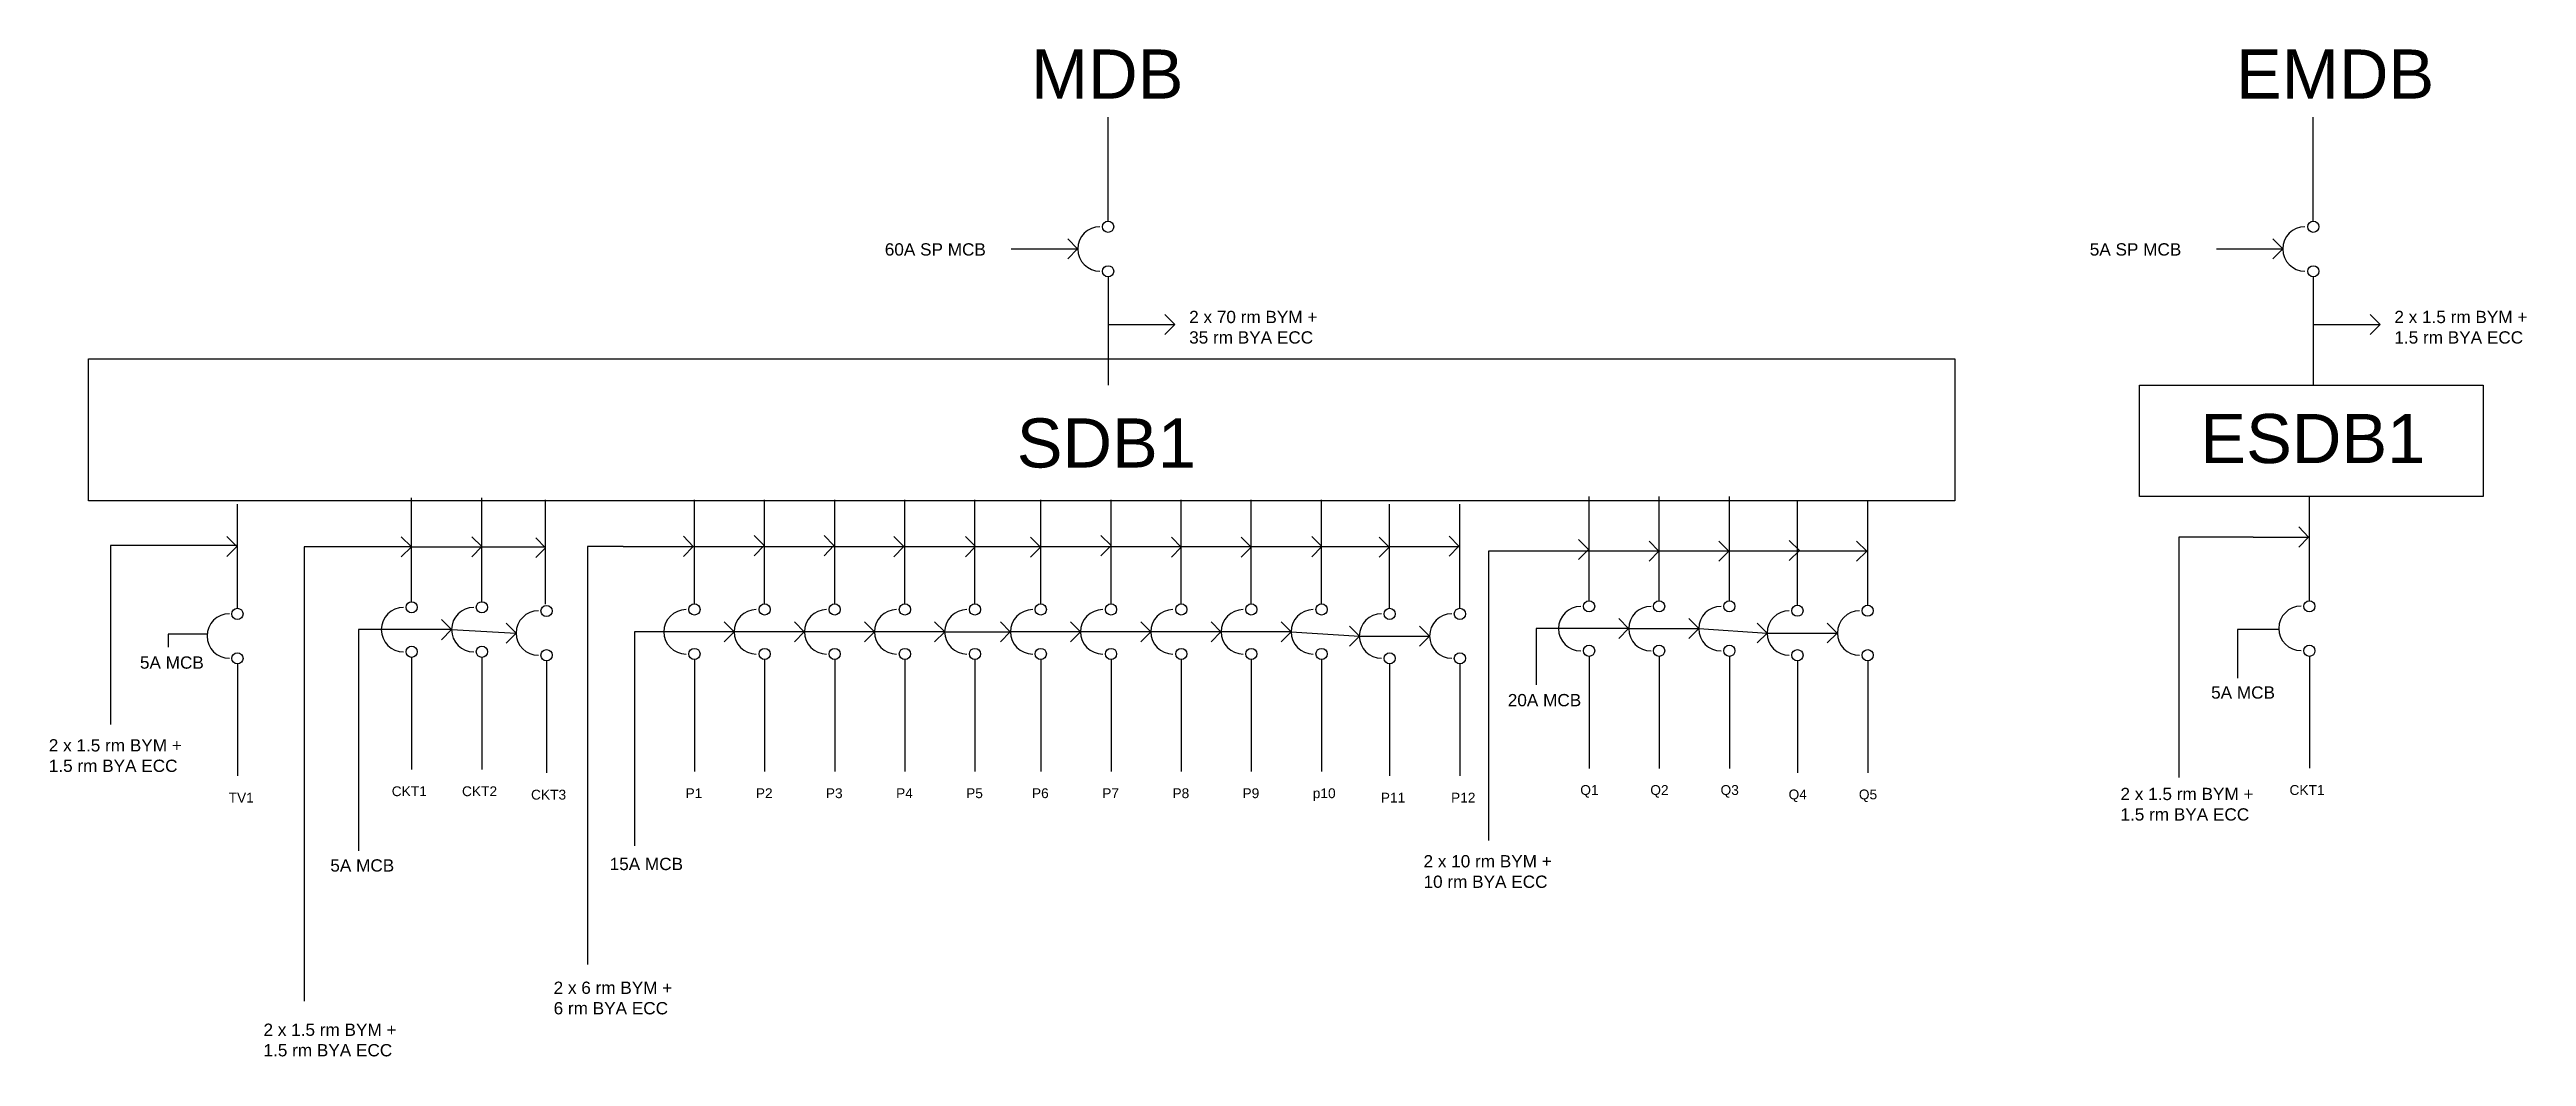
# Model space of a CAD drawing. Header units: inches. Extents: x 435 to 10591, y 298 to 1089.
# Drawn here: x 435 to 1444, y 491 to 901 of the extents above; entities that cross this region are included whole.
import ezdxf

# ---------------------------------------------------------------- set-up
doc = ezdxf.new("R2010")
doc.units = ezdxf.units.IN
doc.header["$LTSCALE"] = 20
doc.header["$MEASUREMENT"] = 0
doc.layers.add('Layer1', color=7, linetype='Continuous')
doc.styles.get("Standard").update_dxf_attribs({"font": 'arial.ttf'})

msp = doc.modelspace()

# ---------------------------------------------------------------- texts
for s, height, p in [('MDB', 20, (834.8, 880.7)), ('EMDB', 20, (1325.3, 880.7)), ('SDB1', 20, (829, 730.5)), ('ESDB1', 20, (1310.8, 732.3)), ('TV1', 4, (508.2, 594.1)), ('CKT1', 4, (574.6, 596.7)), ('CKT2', 4, (603.2, 596.7)), ('CKT3', 4, (631.3, 595.3)), ('P1', 4, (694.2, 595.9)), ('P2', 4, (722.8, 595.9)), ('P3', 4, (751.3, 595.9)), ('P4', 4, (779.9, 595.9)), ('P5', 4, (808.4, 595.9)), ('P6', 4, (835.2, 595.9)), ('P7', 4, (863.8, 595.9)), ('P8', 4, (892.4, 595.9)), ('P9', 4, (920.9, 595.9)), ('p10', 4, (949.5, 595.9)), ('P11', 4, (977.2, 594.1)), ('P12', 4, (1005.8, 594.1)), ('Q1', 4, (1058.4, 597.2)), ('Q2', 4, (1086.9, 597.2)), ('Q3', 4, (1115.5, 597.2)), ('Q4', 4, (1143.2, 595.4)), ('Q5', 4, (1171.8, 595.4)), ('CKT1', 4, (1347.1, 597.2))]:
    msp.add_text(s, height=height).set_placement(p)
at = {"char_height": 5, "attachment_point": 1}
for s, width, insert in [('60A SP MCB', 57.842, (775.3, 821.8)), ('5A SP MCB', 57.842, (1265.8, 821.8)), ('2 x 70 rm BYM + 35 rm BYA ECC', 57.842, (899.2, 794.3)), ('2 x 1.5 rm BYM + 1.5 rm BYA ECC', 57.842, (1389.8, 794.3)), ('5A MCB', 57.863, (472.1, 653.6)), ('20A MCB', 57.863, (1028.9, 638.3)), ('5A MCB', 57.863, (1315.2, 641.4)), ('2 x 1.5 rm BYM + 1.5 rm BYA ECC', 57.863, (435, 619.9)), ('2 x 1.5 rm BYM + 1.5 rm BYA ECC', 57.863, (1278.3, 600.1)), ('5A MCB', 57.863, (549.6, 571)), ('15A MCB', 57.863, (663.3, 571.6)), ('2 x 10 rm BYM + 10 rm BYA ECC', 57.008, (994.6, 572.7)), ('2 x 6 rm BYM + 6 rm BYA ECC', 49.603, (640.5, 521.2)), ('2 x 1.5 rm BYM + 1.5 rm BYA ECC', 57.863, (522.4, 504.1))]:
    msp.add_mtext_dynamic_manual_height_columns(s, width=width, gutter_width=52.4, heights=[0], dxfattribs=dict(at, insert=insert))

# ---------------------------------------------------------------- linework, layer by layer
for p, q in [((866.2, 830.8), (866.2, 873.2)), ((1356.8, 830.8), (1356.8, 873.2)), ((826.8, 819.5), (853.8, 819.5)), ((853.8, 819.5), (849.8, 823.6)), ((853.8, 819.5), (849.8, 815.4)), ((1317.4, 819.5), (1344.4, 819.5)), ((1344.4, 819.5), (1340.3, 823.6)), ((1344.4, 819.5), (1340.3, 815.4)), ((866.2, 808.2), (866.2, 764)), ((1356.8, 808.2), (1356.8, 764)), ((866.2, 788.7), (893.4, 788.7)), ((893.4, 788.7), (889.3, 792.8)), ((893.4, 788.7), (889.3, 784.7)), ((1356.8, 788.7), (1384, 788.7)), ((1384, 788.7), (1379.9, 792.8)), ((1384, 788.7), (1379.9, 784.7)), ((582.7, 675.8), (582.7, 718.2)), ((611.3, 675.8), (611.3, 718.2)), ((637.2, 674.9), (637.2, 717.3)), ((697.8, 675), (697.8, 717.4)), ((726.4, 675), (726.4, 717.4)), ((754.9, 675), (754.9, 717.4)), ((783.5, 675), (783.5, 717.4)), ((812, 675), (812, 717.4)), ((838.8, 675), (838.8, 717.4)), ((867.4, 675), (867.4, 717.4)), ((896, 675), (896, 717.4)), ((924.5, 675), (924.5, 717.4)), ((953.1, 675), (953.1, 717.4)), ((1062, 676.2), (1062, 718.7)), ((1090.5, 676.2), (1090.5, 718.7)), ((1119.1, 676.2), (1119.1, 718.7)), ((1146.8, 674.4), (1146.8, 716.9)), ((1175.4, 674.4), (1175.4, 716.9)), ((1355.2, 676.3), (1355.2, 718.7)), ((511.8, 673.2), (511.8, 715.6)), ((980.8, 673.2), (980.8, 715.6)), ((1009.4, 673.2), (1009.4, 715.6)), ((1354.9, 702.2), (1350.9, 706.3)), ((511.5, 698.3), (507.5, 702.4)), ((511.5, 698.3), (507.5, 694.3)), ((582.6, 698.2), (578.5, 702.3)), ((582.6, 698.2), (578.5, 694.1)), ((611.3, 698.3), (607.2, 702.3)), ((611.3, 698.3), (607.2, 694.2)), ((637.2, 697.8), (633.2, 701.9)), ((637.2, 697.8), (633.2, 693.8)), ((697.3, 698.4), (693.3, 702.5)), ((697.3, 698.4), (693.3, 694.3)), ((726.2, 698.7), (722.1, 702.8)), ((726.2, 698.7), (722.1, 694.6)), ((754.6, 698.7), (750.6, 702.8)), ((754.6, 698.7), (750.6, 694.6)), ((783.1, 698.3), (779, 702.4)), ((783.1, 698.3), (779, 694.2)), ((812.2, 698.3), (808.1, 702.4)), ((812.2, 698.3), (808.1, 694.2)), ((838.7, 698.1), (834.6, 702.1)), ((838.7, 698.1), (834.6, 694)), ((867.4, 698.7), (863.3, 702.8)), ((867.4, 698.7), (863.3, 694.6)), ((896, 698.1), (892, 702.1)), ((896, 698.1), (892, 694)), ((924.5, 698.1), (920.4, 702.1)), ((924.5, 698.1), (920.4, 694)), ((953.2, 698.3), (949.1, 702.4)), ((953.2, 698.3), (949.1, 694.2)), ((980.6, 698.1), (976.5, 702.1)), ((980.6, 698.1), (976.5, 694)), ((1009, 698.5), (1005, 702.6)), ((1009, 698.5), (1005, 694.4)), ((1061.8, 697.1), (1057.7, 701.2)), ((1061.8, 697.1), (1057.7, 693)), ((1090.4, 696.5), (1086.4, 700.5)), ((1090.4, 696.5), (1086.4, 692.4)), ((1118.9, 696.5), (1114.8, 700.5)), ((1118.9, 696.5), (1114.8, 692.4)), ((1147.6, 696.7), (1143.5, 700.8)), ((1147.6, 696.7), (1143.5, 692.6)), ((1175, 696.5), (1170.9, 700.5)), ((1175, 696.5), (1170.9, 692.4)), ((1332.3, 702.2), (1326.4, 702.2)), ((1332.3, 702.2), (1354.9, 702.2)), ((1354.9, 702.2), (1350.9, 698.1)), ((598.9, 664.5), (594.8, 668.6)), ((625.2, 663.1), (621.2, 667.2)), ((714, 663.6), (709.9, 667.7)), ((742.5, 663.6), (738.5, 667.7)), ((771.1, 663.6), (767, 667.7)), ((799.7, 663.6), (795.6, 667.7)), ((826.4, 663.6), (822.4, 667.7)), ((855, 663.6), (850.9, 667.7)), ((883.6, 663.6), (879.5, 667.7)), ((912.1, 663.6), (908.1, 667.7)), ((940.7, 663.6), (936.6, 667.7)), ((968.5, 661.9), (964.4, 665.9)), ((997, 661.9), (992.9, 665.9)), ((1078.1, 664.9), (1074.1, 669)), ((1106.7, 664.9), (1102.6, 669)), ((1134.5, 663.1), (1130.4, 667.2)), ((1163, 663.1), (1158.9, 667.2)), ((598.9, 664.5), (570.3, 664.5)), ((598.9, 664.5), (594.8, 660.4)), ((625.2, 663.1), (621.2, 659)), ((799.7, 663.6), (685.4, 663.6)), ((714, 663.6), (709.9, 659.6)), ((742.5, 663.6), (738.5, 659.6)), ((771.1, 663.6), (767, 659.6)), ((799.7, 663.6), (795.6, 659.6)), ((826.4, 663.6), (822.4, 659.6)), ((940.7, 663.6), (826.4, 663.6)), ((855, 663.6), (850.9, 659.6)), ((883.6, 663.6), (879.5, 659.6)), ((912.1, 663.6), (908.1, 659.6)), ((940.7, 663.6), (936.6, 659.6)), ((968.5, 661.9), (964.4, 657.8)), ((997, 661.9), (992.9, 657.8)), ((1078.1, 664.9), (1074.1, 660.9)), ((1106.7, 664.9), (1102.6, 660.9)), ((1134.5, 663.1), (1130.4, 659.1)), ((1163, 663.1), (1158.9, 659.1)), ((511.8, 650.6), (511.8, 605)), ((582.7, 653.2), (582.7, 607.6)), ((611.3, 653.2), (611.3, 607.6)), ((637.6, 651.8), (637.6, 606.2)), ((697.8, 652.3), (697.8, 606.7)), ((726.4, 652.3), (726.4, 606.7)), ((754.9, 652.3), (754.9, 606.7)), ((783.5, 652.3), (783.5, 606.7)), ((812, 652.3), (812, 606.7)), ((838.8, 652.3), (838.8, 606.7)), ((867.4, 652.3), (867.4, 606.7)), ((896, 652.3), (896, 606.7)), ((924.5, 652.3), (924.5, 606.7)), ((953.1, 652.3), (953.1, 606.7)), ((980.8, 650.5), (980.8, 605)), ((1009.4, 650.5), (1009.4, 605)), ((1062, 653.6), (1062, 608)), ((1090.5, 653.6), (1090.5, 608)), ((1119.1, 653.6), (1119.1, 608)), ((1146.8, 651.8), (1146.8, 606.2)), ((1175.4, 651.8), (1175.4, 606.2)), ((1355.2, 653.6), (1355.2, 608.1))]:
    msp.add_line(p, q)
msp.add_lwpolyline([(1286, 764), (1426, 764), (1426, 718.7), (1286, 718.7)], close=True)
for centre in [(866.2, 828.5), (1356.8, 828.5), (866.2, 810.4), (1356.8, 810.4), (582.7, 673.6), (611.3, 673.6), (1062, 674), (1090.5, 674), (1119.1, 674), (1355.2, 674), (511.8, 670.9), (637.6, 672.1), (697.8, 672.7), (726.4, 672.7), (754.9, 672.7), (783.5, 672.7), (812, 672.7), (838.8, 672.7), (867.4, 672.7), (896, 672.7), (924.5, 672.7), (953.1, 672.7), (980.8, 670.9), (1009.4, 670.9), (1146.8, 672.2), (1175.4, 672.2), (582.7, 655.5), (611.3, 655.5), (637.6, 654.1), (697.8, 654.6), (726.4, 654.6), (754.9, 654.6), (783.5, 654.6), (812, 654.6), (838.8, 654.6), (867.4, 654.6), (896, 654.6), (924.5, 654.6), (953.1, 654.6), (1062, 655.9), (1090.5, 655.9), (1119.1, 655.9), (1146.8, 654.1), (1175.4, 654.1), (1355.2, 655.9), (511.8, 652.8), (980.8, 652.8), (1009.4, 652.8)]:
    msp.add_circle(centre, 2.28)
for centre in [(862.9, 819.5), (1353.4, 819.5), (508.5, 661.9), (579.4, 664.5), (608, 664.5), (634.3, 663.1), (694.4, 663.6), (723, 663.6), (751.6, 663.6), (780.1, 663.6), (808.7, 663.6), (835.5, 663.6), (864, 663.6), (892.6, 663.6), (921.2, 663.6), (949.7, 663.6), (977.5, 661.9), (1006.1, 661.9), (1058.6, 664.9), (1087.2, 664.9), (1115.7, 664.9), (1143.5, 663.1), (1172.1, 663.1), (1351.8, 665)]:
    msp.add_arc(centre, 9.04, 90, 270)
at = {"layer": 'Layer1'}
for p, q in [((484.1, 698.8), (460.1, 698.8)), ((460.1, 698.8), (460.1, 625.9)), ((511.5, 698.8), (484.1, 698.8)), ((582.6, 698.2), (539, 698.2)), ((539, 698.2), (539, 513.2)), ((582.6, 698.2), (637.2, 698.2)), ((668.8, 698.4), (654.3, 698.4)), ((654.3, 698.4), (654.3, 528.2)), ((668.8, 698.4), (697.3, 698.4)), ((697.3, 698.4), (1009.4, 698.4)), ((1032.6, 696.5), (1021, 696.5)), ((1021, 696.5), (1021, 578.6)), ((1175, 696.5), (1032.6, 696.5)), ((1326.4, 702.2), (1302.1, 702.2)), ((1302.1, 702.2), (1302.1, 604.3)), ((499.5, 662.6), (483.6, 662.6)), ((483.6, 662.6), (483.6, 657.3)), ((570.3, 664.5), (561, 664.5)), ((561, 664.5), (561, 574.4)), ((598.9, 664.5), (625.2, 663.1)), ((685.4, 663.6), (673.4, 663.6)), ((673.4, 663.6), (673.4, 576.5)), ((799.7, 663.6), (826.4, 663.6)), ((940.7, 663.6), (968.5, 661.9)), ((968.5, 661.9), (997, 661.9)), ((1049.6, 664.9), (1040.4, 664.9)), ((1040.4, 664.9), (1040.4, 642)), ((1078.1, 664.9), (1049.6, 664.9)), ((1078.1, 664.9), (1106.7, 664.9)), ((1106.7, 664.9), (1134.5, 663.1)), ((1134.5, 663.1), (1163, 663.1)), ((1342.8, 664.6), (1326, 664.6)), ((1326, 664.6), (1326, 644.8))]:
    msp.add_line(p, q, dxfattribs=at)
msp.add_lwpolyline([(451.2, 774.7), (1210.9, 774.7), (1210.9, 716.9), (451.2, 716.9)], close=True, dxfattribs=at)

msp.set_redraw_order([(e.dxf.handle, doc.entitydb.next_handle()) for e in msp.query("TEXT MTEXT ATTDEF DIMENSION ARC_DIMENSION")])  # texts and dimensions are drawn at this point

doc.saveas('drawing.dxf')
